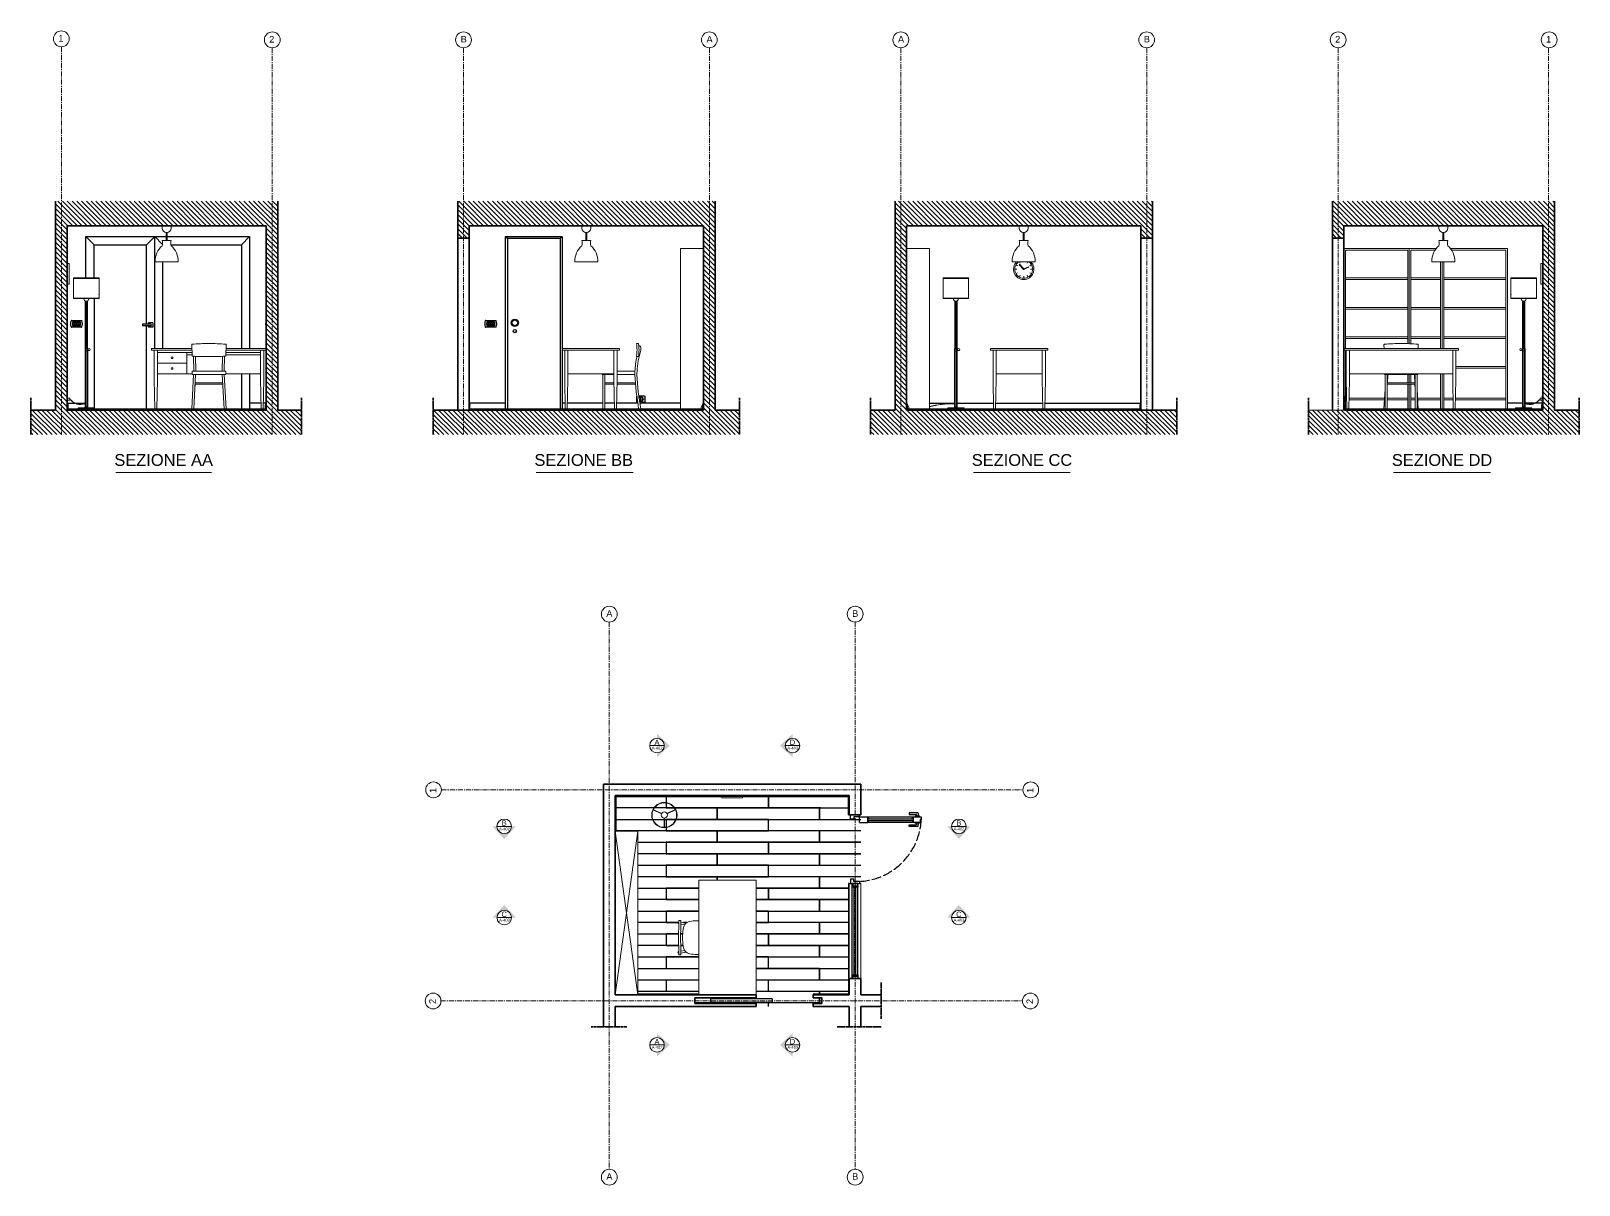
# Model space of a CAD drawing. Header units: millimetres. Extents: x 848 to 2740, y 743 to 2153.
import ezdxf
from ezdxf.enums import TextEntityAlignment as Align

# ---------------------------------------------------------------- set-up
doc = ezdxf.new("R2010")
doc.units = ezdxf.units.MM
doc.linetypes.add('ACAD_ISO02W100', pattern=[15, 12, -3])
doc.linetypes.add('CENTERX2', pattern=[4, 2.5, -0.5, 0.5, -0.5])
for name, color, linetype, lineweight in [('A-DOOR-FULL', 4, 'Continuous', 25), ('A-FURN', 9, 'Continuous', 18), ('A-GLAZ-FULL', 140, 'Continuous', 25), ('A-WALL-FULL', 7, 'Continuous', 35), ('G-ANNO-DIM', 3, 'Continuous', 18)]:
    doc.layers.add(name, color=color, linetype=linetype, lineweight=lineweight)
doc.layers.add('ACCESSORI', color=2, linetype='Continuous')
doc.layers.add('PAVIMENTAZIONE', color=1, linetype='Continuous')
doc.styles.add('ARIAL', font='arial.ttf')
doc.styles.add('underline', font='arial.ttf')

msp = doc.modelspace()

# ---------------------------------------------------------------- texts
at = {"layer": 'G-ANNO-DIM', "style": 'underline'}
for s, p in [('SEZIONE AA', (949.9, 1621.3)), ('SEZIONE BB', (1463.2, 1621.3)), ('SEZIONE CC', (1997.6, 1621.3)), ('SEZIONE DD', (2510.9, 1621.3))]:
    msp.add_text(s, height=14.38, dxfattribs=at).set_placement(p)
at = {"layer": 'G-ANNO-DIM', "linetype": 'CENTERX2', "ltscale": 5, "style": 'ARIAL'}
for tag, p in [('1', (881.5, 2139.6)), ('2', (1139.2, 2138.4)), ('B', (1373.1, 2138.5)), ('A', (1673.5, 2138.5)), ('A', (1907.5, 2138.5)), ('B', (2207.9, 2138.5)), ('2', (2441.7, 2138.4)), ('1', (2699.4, 2138.4)), ('A', (1551.1, 1436.9)), ('B', (1851.5, 1436.9)), ('A', (1551.1, 749.3)), ('B', (1851.5, 749.3))]:
    msp.add_attdef(tag, p, '', height=8, dxfattribs=at)
at = {"layer": 'G-ANNO-DIM', "style": 'ARIAL'}
for tag, height, p in [('A', 6.5, (1613, 1283.7)), ('D', 6.5, (1778.6, 1283.7)), ('A-402', 3.5, (1613.2, 1276.6)), ('A-403', 3.5, (1778.9, 1276.6)), ('A-403', 3.5, (1426.6, 1066.5)), ('C', 6.5, (1426.3, 1073.6)), ('A-403', 3.5, (1982.1, 1066.5)), ('C', 6.5, (1981.8, 1073.6)), ('A-402', 3.5, (1613.2, 911)), ('A', 6.5, (1613, 918.1)), ('A-403', 3.5, (1778.9, 911)), ('D', 6.5, (1778.6, 918.1))]:
    msp.add_attdef(tag, text='', height=height, dxfattribs=at).set_placement(p, align=Align.MIDDLE_CENTER)
at = {"layer": 'G-ANNO-DIM', "linetype": 'CENTERX2', "ltscale": 5, "style": 'ARIAL'}
for tag, p in [('1', (1343.3, 1221.8)), ('1', (2073, 1221.8)), ('2', (1342.7, 964)), ('2', (2072.5, 964))]:
    msp.add_attdef(tag, p, '', height=8, rotation=90, dxfattribs=at)

# ---------------------------------------------------------------- blocks, each defined once
blk = doc.blocks.new('section plan')
h = blk.add_hatch(color=256)
h.dxf.hatch_style = 1
h.paths.add_polyline_path([(56.9, 0.3), (46.3, 0.3, -1), (10.7, 0.3), (0.1, 0.3), (28.5, -30.6)])
blk.add_line((46.3, 0.3), (10.7, 0.3))
blk.add_circle((28.5, 0.3), 17.8)
at = {"style": 'ARIAL'}
for tag, height, p in [('A', 13, (28.4, 8.6)), ('A-301', 7, (29, -5.7))]:
    blk.add_attdef(tag, text='', height=height, dxfattribs=at).set_placement(p, align=Align.MIDDLE_CENTER)

# ---------------------------------------------------------------- hatches: boundary and pattern name
at = {"layer": 'A-FURN'}
h = msp.add_hatch(dxfattribs=at)
h.set_pattern_fill('ANSI31', color=256, scale=1.3, angle=270)
h.paths.add_polyline_path([(1149.5, 1944.5), (878, 1944.5), (878, 1689.5), (848, 1689.5), (848, 1659.5), (1178.6, 1659.5), (1178.6, 1689.5), (1149.5, 1689.5)])
h.paths.add_polyline_path([(1135.5, 1914.5), (1135.5, 1689.5), (892.3, 1689.5), (892.3, 1914.5)], flags=16)
h.paths.add_polyline_path([(918.7, 1824.1), (918.7, 1824.1), (918.7, 1824.5), (912.7, 1824.5), (912.7, 1824, 1.015248)], flags=0)
h.paths.add_polyline_path([(1115.2, 1900), (1115.2, 1763.5), (1135.5, 1763.5), (1135.5, 1761.5), (1128.5, 1761.5), (1128.5, 1725.5), (1129.1, 1696.5), (1115.2, 1696.5), (1115.2, 1732.5), (1086, 1732.5), (1086, 1732, -0.414214), (1085.5, 1731.5), (1081.7, 1731.5), (1082.3, 1719.7), (1048.6, 1719.7), (1049.2, 1731.5), (1045.5, 1731.5, -0.414214), (1045, 1732), (1045, 1732.5), (1002.5, 1732.5), (1002.5, 1761.5), (995.5, 1761.5), (995.5, 1763.5), (999.3, 1763.5), (999.3, 1900), (993.3, 1894), (993.3, 1793.1), (993.7, 1793.1), (993.7, 1794.7), (999, 1794.7), (999, 1789.5), (993.7, 1789.5), (993.7, 1791.1), (986.4, 1791.1), (986.4, 1793.1), (993.3, 1793.1), (993.3, 1894), (921.2, 1894), (921.2, 1849.5), (931.2, 1849.5), (931.2, 1825), (900.2, 1825), (900.2, 1849.5), (915.2, 1849.5), (915.2, 1900)], flags=0)
h.paths.add_polyline_path([(1013.9, 1889.5), (1019.3, 1889.5, 0.127701), (1019.3, 1883.2, -0.229639), (1027.9, 1863.5), (999.9, 1863.5, -0.181592), (1005.3, 1879.9), (1005.3, 1894), (1013.9, 1894)], flags=0)
h.paths.add_polyline_path([(894.8, 1867), (894.8, 1842), (892.3, 1842), (892.3, 1867)], flags=0)
h.paths.add_polyline_path([(925.7, 1691), (925.7, 1690.5), (924.7, 1690.5), (924.7, 1689.5), (923.7, 1689.5), (923.7, 1690.5), (907.7, 1690.5), (907.7, 1689.5), (906.7, 1689.5), (906.7, 1690.5), (905.7, 1690.5), (905.7, 1691), (914.5, 1691, -1), (914.5, 1692), (914.5, 1695.9, -0.325381), (895.6, 1701.3), (895.6, 1700.8, -0.414214), (895, 1700.2), (892.6, 1700.2), (892.6, 1697.5), (892.3, 1697.5), (892.3, 1705.5), (892.6, 1705.5), (892.6, 1702.7), (895, 1702.7, -0.414214), (895.6, 1702.1), (895.6, 1701.7, 0.130405), (902.3, 1696.5), (914.5, 1696.5), (914.5, 1763.5), (914.7, 1763.5), (914.7, 1819.2), (916.7, 1819.2), (916.7, 1763.5), (917, 1763.5), (917, 1762.8), (917.7, 1762.8), (917.7, 1762.1), (917.9, 1762.1, -0.944336), (920.4, 1762, -0.931585), (917.9, 1761.8), (917.7, 1761.8), (917.7, 1761.1), (917, 1761.1), (917, 1692, -1), (917, 1691)], flags=0)
edge = h.paths.add_edge_path(flags=0)
edge.add_line((1086.5, 1768), (1086, 1754.4))
edge.add_arc((1085.5, 1754.4), 0.5, 272.0384, 358.0347, ccw=False)
edge.add_spline(control_points=[(1085.5, 1753.9), (1085.1, 1753.9), (1084.8, 1753.9), (1084.4, 1753.9)], knot_values=[35.979915, 35.979915, 35.979915, 35.979915, 36.942199, 36.942199, 36.942199, 36.942199], degree=3, periodic=0)
edge.add_arc((1085.5, 1754.4), 0.5, 272.0398, 358.0347)
edge.add_line((1086, 1754.4), (1086.5, 1768))
edge.add_arc((1086, 1768), 0.5, 360, 445.9753)
edge.add_spline(control_points=[(1086, 1768.5), (1079.1, 1769), (1065.5, 1770), (1051.8, 1769), (1044.9, 1768.5)], knot_values=[0.46492, 0.46492, 0.46492, 0.46492, 21.023796, 41.582672, 41.582672, 41.582672, 41.582672], degree=3, periodic=0)
edge.add_arc((1086, 1768), 0.5, 0, 85.9753, ccw=False)
h.paths.add_polyline_path([(1044.9, 1755.5), (1038.5, 1755.5), (1038.5, 1758.5), (1044.8, 1758.5)], flags=0)
edge = h.paths.add_edge_path(flags=0)
edge.add_arc((898.4, 1793.5), 12.5, -17.2202, 17.2202, ccw=False)
edge.add_spline(control_points=[(910.3, 1789.8), (910.1, 1789.6), (909.9, 1789.5), (909.7, 1789.5)], knot_values=[0, 0, 0, 0, 0.687428, 0.687428, 0.687428, 0.687428], degree=3, periodic=0)
edge.add_line((909.7, 1789.5), (897.7, 1789.5))
edge.add_spline(control_points=[(897.7, 1789.5), (897.4, 1789.5), (897.2, 1789.6), (897, 1789.8)], knot_values=[0, 0, 0, 0, 0.687428, 0.687428, 0.687428, 0.687428], degree=3, periodic=0)
edge.add_arc((908.9, 1793.5), 12.5, 162.7798, 197.2202, ccw=False)
edge.add_spline(control_points=[(897, 1797.2), (897.2, 1797.3), (897.4, 1797.5), (897.7, 1797.5)], knot_values=[0, 0, 0, 0, 0.687428, 0.687428, 0.687428, 0.687428], degree=3, periodic=0)
edge.add_line((897.7, 1797.5), (909.7, 1797.5))
edge.add_spline(control_points=[(909.7, 1797.5), (909.9, 1797.5), (910.1, 1797.3), (910.3, 1797.2)], knot_values=[0.726786, 0.726786, 0.726786, 0.726786, 1.414214, 1.414214, 1.414214, 1.414214], degree=3, periodic=0)
h.paths.add_polyline_path([(908, 1796, -0.265564), (908, 1791), (899.3, 1791, -0.265564), (899.3, 1796)], flags=0)
h.paths.add_polyline_path([(908, 1795.5), (908, 1791.5), (899.3, 1791.5), (899.3, 1795.5)], flags=0)
h.paths.add_polyline_path([(905.9, 1794.5), (905.9, 1792.5), (907.8, 1792.5), (907.8, 1792.2), (906.1, 1792.2), (906.1, 1792.5), (905.6, 1792.5), (905.6, 1792.2), (903.9, 1792.2), (903.9, 1792.5), (903.4, 1792.5), (903.4, 1792.2), (901.7, 1792.2), (901.7, 1792.5), (901.2, 1792.5), (901.2, 1792.2), (899.5, 1792.2), (899.5, 1792.5), (901.5, 1792.5), (901.5, 1794.5)], flags=0)
h.paths.add_polyline_path([(1135.5, 1797), (1135.5, 1789, -0.175458)], flags=16)
h.paths.add_polyline_path([(1021.5, 1752, -1), (1019.5, 1752, -1)], flags=0)
h.paths.add_polyline_path([(1021.5, 1739, -1), (1019.5, 1739, -1)], flags=0)
h.paths.add_polyline_path([(1135.2, 1705.5), (1135.5, 1705.5), (1135.5, 1697.5), (1135.2, 1697.5)], flags=0)
h.paths.add_polyline_path([(1683.9, 1944.5), (1369.5, 1944.5), (1369.5, 1899.5), (1383.5, 1899.5), (1383.5, 1914.5), (1669.9, 1914.5), (1669.9, 1689.5), (1383.5, 1689.5), (1369.5, 1689.5), (1339.5, 1689.5), (1339.5, 1659.5), (1713.9, 1659.5), (1713.9, 1689.5), (1683.9, 1689.5)])
h.paths.add_polyline_path([(2218.3, 1944.5), (1903.9, 1944.5), (1903.9, 1689.5), (1873.9, 1689.5), (1873.9, 1659.5), (2248.3, 1659.5), (2248.3, 1689.5), (2218.3, 1689.5), (2204.3, 1689.5), (1917.9, 1689.5), (1917.9, 1914.5), (2204.3, 1914.5), (2204.3, 1899.5), (2218.3, 1899.5)])
h.paths.add_polyline_path([(2709.7, 1944.5), (2438.3, 1944.5), (2438.3, 1899.5), (2452.3, 1899.5), (2452.3, 1914.5), (2695.4, 1914.5), (2695.4, 1689.5), (2453.1, 1689.5), (2409.1, 1689.5), (2409.1, 1659.5), (2739.7, 1659.5), (2739.7, 1689.5), (2709.7, 1689.5)])
at = {"layer": 'G-ANNO-DIM'}
h = msp.add_hatch(color=256, dxfattribs=at)
h.dxf.hatch_style = 1
h.paths.add_polyline_path([(1613, 1293.8), (1613, 1288.5, -1), (1613, 1270.7), (1613, 1265.4), (1628.5, 1279.6)])
h = msp.add_hatch(color=256, dxfattribs=at)
h.dxf.hatch_style = 1
h.paths.add_polyline_path([(1778.6, 1265.4), (1778.6, 1270.7, -1), (1778.6, 1288.5), (1778.6, 1293.8), (1763.2, 1279.6)])
h = msp.add_hatch(color=256, dxfattribs=at)
h.dxf.hatch_style = 1
h.paths.add_polyline_path([(1412.2, 1069.5), (1417.5, 1069.5, -1), (1435.3, 1069.5), (1440.6, 1069.5), (1426.4, 1085)])
h = msp.add_hatch(color=256, dxfattribs=at)
h.dxf.hatch_style = 1
h.paths.add_polyline_path([(1967.6, 1069.5), (1972.9, 1069.5, -1), (1990.7, 1069.5), (1996, 1069.5), (1981.8, 1085)])
h = msp.add_hatch(color=256, dxfattribs=at)
h.dxf.hatch_style = 1
h.paths.add_polyline_path([(1613, 928.2), (1613, 922.9, -1), (1613, 905.1), (1613, 899.8), (1628.5, 914)])
h = msp.add_hatch(color=256, dxfattribs=at)
h.dxf.hatch_style = 1
h.paths.add_polyline_path([(1778.6, 899.8), (1778.6, 905.1, -1), (1778.6, 922.9), (1778.6, 928.2), (1763.2, 914)])

# ---------------------------------------------------------------- linework, layer by layer
at = {"layer": 'A-DOOR-FULL'}
for p, q in [((915.2, 1690.8), (915.2, 1691.8)), ((925.2, 1691.8), (925.2, 1690.8)), ((1753.6, 970.5), (1678.5, 970.5)), ((1678.5, 970.5), (1678.5, 966)), ((1753.6, 966), (1678.5, 966)), ((1753.6, 970.5), (1753.6, 966))]:
    msp.add_line(p, q, dxfattribs=at)
at = {"layer": 'A-FURN'}
for p, q in [((1521.3, 1914.5), (1532.1, 1914.5)), ((2055.7, 1914.5), (2066.5, 1914.5)), ((1641.9, 1886.8), (1669.9, 1886.8)), ((1945.9, 1886.8), (1917.9, 1886.8)), ((2452.3, 1886.8), (2452.3, 1690.8)), ((2565.2, 1886.8), (2452.3, 1886.8)), ((2530.3, 1884.8), (2454.3, 1884.8)), ((2454.3, 1884.8), (2454.3, 1764.8)), ((2454.3, 1884.8), (2454.3, 1884.3)), ((2530.3, 1884.8), (2530.3, 1770.6)), ((2532.3, 1886.8), (2532.3, 1770.5)), ((2563.7, 1884.8), (2534.3, 1884.8)), ((2534.3, 1884.8), (2534.3, 1770.4)), ((2652.3, 1886.8), (2582.5, 1886.8)), ((2650.3, 1884.8), (2583.9, 1884.8)), ((2650.3, 1690.8), (2650.3, 1884.8)), ((2652.3, 1690.8), (2652.3, 1886.8)), ((2050.6, 1861.5), (2052.6, 1861.5)), ((2052, 1866.7), (2053.7, 1865.7)), ((2052, 1856.2), (2053.7, 1857.2)), ((2055.4, 1866.9), (2056.1, 1867.6)), ((2060.7, 1861.2), (2055.4, 1866.9)), ((2055.8, 1852.4), (2056.8, 1854.1)), ((2055.9, 1870.5), (2056.8, 1868.8)), ((2061.4, 1861.8), (2056.1, 1867.6)), ((2061.1, 1870.5), (2061.1, 1870)), ((2061.3, 1861.9), (2067.1, 1864.6)), ((2061.6, 1861.4), (2067.3, 1864)), ((2066.3, 1870.5), (2065.3, 1868.8)), ((2066.3, 1852.4), (2065.3, 1854.1)), ((2067.1, 1864.6), (2067.3, 1864)), ((2070.2, 1866.7), (2068.4, 1865.7)), ((2070.2, 1856.2), (2068.4, 1857.2)), ((2071.6, 1861.5), (2069.6, 1861.5)), ((2570.3, 1870.5), (2570.3, 1764.8)), ((2572.3, 1870.5), (2572.3, 1764.8)), ((2574.3, 1870.5), (2574.3, 1764.8)), ((900.2, 1850.8), (931.2, 1850.8)), ((900.2, 1850.8), (900.2, 1825.8)), ((900.2, 1850.3), (931.2, 1850.3)), ((931.2, 1825.8), (931.2, 1850.8)), ((1962.7, 1850.8), (1993.7, 1850.8)), ((1962.7, 1850.8), (1962.7, 1825.8)), ((1962.7, 1850.3), (1993.7, 1850.3)), ((1993.7, 1825.8), (1993.7, 1850.8)), ((2061.1, 1851), (2061.1, 1853)), ((2530.3, 1850.8), (2454.3, 1850.8)), ((2530.3, 1848.8), (2454.3, 1848.8)), ((2454.3, 1848.8), (2454.3, 1848.3)), ((2570.3, 1850.8), (2534.3, 1850.8)), ((2570.3, 1848.8), (2534.3, 1848.8)), ((2650.3, 1850.8), (2574.3, 1850.8)), ((2650.3, 1848.8), (2574.3, 1848.8)), ((2687.5, 1850.8), (2656.5, 1850.8)), ((2656.5, 1825.8), (2656.5, 1850.8)), ((2687.5, 1850.3), (2656.5, 1850.3)), ((2687.5, 1850.8), (2687.5, 1825.8)), ((900.2, 1825.8), (900.2, 1826.3)), ((900.2, 1826.3), (931.2, 1826.3)), ((900.2, 1825.8), (931.2, 1825.8)), ((912.7, 1825.3), (912.7, 1825.8)), ((916.7, 1820.5), (914.7, 1820.5)), ((918.7, 1825.3), (918.7, 1825.8)), ((919, 1825.4), (918.7, 1825.4)), ((1962.7, 1825.8), (1962.7, 1826.3)), ((1962.7, 1826.3), (1993.7, 1826.3)), ((1962.7, 1825.8), (1993.7, 1825.8)), ((1975.2, 1825.3), (1975.2, 1825.8)), ((1979.2, 1820.5), (1977.2, 1820.5)), ((1981.2, 1825.3), (1981.2, 1825.8)), ((1981.5, 1825.4), (1981.2, 1825.4)), ((2687.5, 1826.3), (2656.5, 1826.3)), ((2687.5, 1825.8), (2656.5, 1825.8)), ((2668.7, 1825.4), (2669, 1825.4)), ((2669, 1825.3), (2669, 1825.8)), ((2671, 1820.5), (2673, 1820.5)), ((2675, 1825.3), (2675, 1825.8)), ((2687.5, 1825.8), (2687.5, 1826.3)), ((2530.3, 1814.8), (2454.3, 1814.8)), ((2530.3, 1812.8), (2454.3, 1812.8)), ((2570.3, 1814.8), (2534.3, 1814.8)), ((2570.3, 1812.8), (2534.3, 1812.8)), ((2650.3, 1814.8), (2574.3, 1814.8)), ((2650.3, 1812.8), (2574.3, 1812.8)), ((2530.3, 1778.8), (2454.3, 1778.8)), ((2570.3, 1778.8), (2534.3, 1778.8)), ((2650.3, 1778.8), (2574.3, 1778.8)), ((914.5, 1764.8), (917, 1764.8)), ((914.5, 1762), (917, 1762)), ((914.5, 1761.8), (917, 1761.8)), ((917.7, 1764.1), (917, 1764.1)), ((917.7, 1762.4), (917, 1762.4)), ((917.7, 1762.4), (917.7, 1764.1)), ((917.7, 1763.4), (917.9, 1763.4)), ((917.7, 1763.1), (917.9, 1763.1)), ((1044.6, 1764.8), (995.5, 1764.8)), ((995.5, 1762.8), (995.5, 1764.8)), ((1044.7, 1762.8), (995.5, 1762.8)), ((998.5, 1762.8), (998.5, 1726.8)), ((1002.5, 1726.8), (1002.5, 1762.8)), ((1044.8, 1759.8), (1002.5, 1759.8)), ((1038.5, 1759.8), (1038.5, 1746.8)), ((1044.9, 1755.7), (1044.5, 1769.3)), ((1086, 1755.7), (1086.5, 1769.3)), ((1128.5, 1759.8), (1086.1, 1759.8)), ((1135.5, 1762.8), (1086.2, 1762.8)), ((1135.5, 1764.8), (1086.3, 1764.8)), ((1128.5, 1726.8), (1128.5, 1762.8)), ((1132.5, 1762.8), (1132.5, 1726.8)), ((1135.5, 1764.8), (1135.5, 1762.8)), ((1567.2, 1764.8), (1497.2, 1764.8)), ((1497.2, 1764.8), (1497.2, 1762.8)), ((1497.2, 1762.8), (1567.2, 1762.8)), ((1500.2, 1762.8), (1500.2, 1726.8)), ((1504.2, 1726.8), (1504.2, 1762.8)), ((1560.2, 1762.8), (1560.2, 1726.8)), ((1564.2, 1726.8), (1564.2, 1762.8)), ((1567.2, 1762.8), (1567.2, 1764.8)), ((1590.1, 1770.8), (1588.6, 1770.8)), ((1976.9, 1764.8), (1979.4, 1764.8)), ((1976.9, 1762), (1979.4, 1762)), ((1976.9, 1761.8), (1979.4, 1761.8)), ((1980.1, 1764.1), (1979.4, 1764.1)), ((1980.1, 1762.4), (1979.4, 1762.4)), ((1980.1, 1762.4), (1980.1, 1764.1)), ((1980.1, 1763.4), (1980.4, 1763.4)), ((1980.1, 1763.1), (1980.4, 1763.1)), ((2020.6, 1764.8), (2090.6, 1764.8)), ((2020.6, 1762.8), (2020.6, 1764.8)), ((2090.6, 1762.8), (2020.6, 1762.8)), ((2023.6, 1726.8), (2023.6, 1762.8)), ((2027.6, 1762.8), (2027.6, 1726.8)), ((2083.6, 1726.8), (2083.6, 1762.8)), ((2087.6, 1762.8), (2087.6, 1726.8)), ((2090.6, 1764.8), (2090.6, 1762.8)), ((2592.3, 1764.8), (2452.3, 1764.8)), ((2452.3, 1762.8), (2452.3, 1764.8)), ((2592.3, 1762.8), (2452.3, 1762.8)), ((2530.3, 1776.8), (2454.3, 1776.8)), ((2454.3, 1776.8), (2454.3, 1776.3)), ((2454.3, 1762.8), (2454.3, 1690.8)), ((2455.3, 1762.8), (2455.3, 1726.8)), ((2459.3, 1726.8), (2459.3, 1762.8)), ((2501.4, 1764.8), (2501.3, 1769.3)), ((2570.3, 1776.8), (2534.3, 1776.8)), ((2543.1, 1764.8), (2543.3, 1769.3)), ((2650.3, 1776.8), (2574.3, 1776.8)), ((2585.3, 1726.8), (2585.3, 1762.8)), ((2589.3, 1762.8), (2589.3, 1726.8)), ((2592.3, 1764.8), (2592.3, 1762.8)), ((2670.1, 1763.4), (2669.8, 1763.4)), ((2670.1, 1763.1), (2669.8, 1763.1)), ((2670.1, 1762.4), (2670.1, 1764.1)), ((2670.1, 1764.1), (2670.8, 1764.1)), ((2670.1, 1762.4), (2670.8, 1762.4)), ((2673.3, 1764.8), (2670.8, 1764.8)), ((2673.3, 1762), (2670.8, 1762)), ((2673.3, 1761.8), (2670.8, 1761.8)), ((1038.5, 1746.8), (1002.5, 1746.8)), ((1044.9, 1756.8), (1038.5, 1756.8)), ((1038.5, 1733.8), (1038.5, 1746.8)), ((1046.5, 1755.2), (1046.9, 1736.8)), ((1049, 1755.1), (1049.4, 1736.8)), ((1081.9, 1755.1), (1081.5, 1736.8)), ((1084.4, 1755.2), (1084, 1736.8)), ((1128.5, 1756.8), (1086, 1756.8)), ((1590.1, 1754.8), (1588.6, 1754.8)), ((2455.3, 1742.8), (2454.3, 1742.8)), ((2455.3, 1740.8), (2454.3, 1740.8)), ((2454.3, 1740.8), (2454.3, 1740.3)), ((2650.3, 1742.8), (2589.3, 1742.8)), ((2650.3, 1740.8), (2589.3, 1740.8)), ((998.5, 1726.8), (999.2, 1690.8)), ((1001.7, 1690.8), (1002.5, 1726.8)), ((1002.5, 1733.8), (1045, 1733.8)), ((1046.7, 1732.8), (1044.5, 1690.8)), ((1045, 1733.3), (1045, 1736.3)), ((1045.5, 1736.8), (1085.5, 1736.8)), ((1045.5, 1732.8), (1085.5, 1732.8)), ((1049.2, 1732.8), (1047, 1690.8)), ((1048.7, 1722.8), (1082.2, 1722.8)), ((1081.7, 1732.8), (1084, 1690.8)), ((1084.2, 1732.8), (1086.5, 1690.8)), ((1086, 1733.3), (1086, 1736.3)), ((1086, 1733.8), (1128.5, 1733.8)), ((1129.2, 1690.8), (1128.5, 1726.8)), ((1131.7, 1690.8), (1132.5, 1726.8)), ((1500.9, 1690.8), (1500.2, 1726.8)), ((1503.4, 1690.8), (1504.2, 1726.8)), ((1560.2, 1733.8), (1504.2, 1733.8)), ((1546.1, 1733.3), (1546.1, 1733.8)), ((1560.2, 1732.8), (1546.6, 1732.8)), ((1546.9, 1732.8), (1546.9, 1690.8)), ((1549.4, 1732.8), (1549.4, 1690.8)), ((1560.3, 1722.8), (1549.4, 1722.8)), ((1560.9, 1690.8), (1560.2, 1726.8)), ((1563.4, 1690.8), (1564.2, 1726.8)), ((1586.6, 1722.8), (1564.1, 1722.8)), ((1564.2, 1736.8), (1586.1, 1736.8)), ((1586.1, 1732.8), (1564.2, 1732.8)), ((2024.3, 1690.8), (2023.6, 1726.8)), ((2026.8, 1690.8), (2027.6, 1726.8)), ((2027.6, 1733.8), (2083.6, 1733.8)), ((2084.3, 1690.8), (2083.6, 1726.8)), ((2086.8, 1690.8), (2087.6, 1726.8)), ((2455.3, 1726.8), (2456, 1690.8)), ((2458.5, 1690.8), (2459.3, 1726.8)), ((2459.3, 1733.8), (2585.3, 1733.8)), ((2501.8, 1733.3), (2501.8, 1733.8)), ((2502.3, 1732.8), (2542.3, 1732.8)), ((2502.6, 1732.8), (2502.6, 1690.8)), ((2505.1, 1732.8), (2505.1, 1690.8)), ((2505.1, 1722.8), (2539.5, 1722.8)), ((2506, 1732.8), (2505.5, 1722.8)), ((2530.3, 1732.8), (2530.3, 1722.8)), ((2532.3, 1732.8), (2532.3, 1722.8)), ((2534.3, 1732.8), (2534.3, 1722.8)), ((2539.1, 1722.8), (2538.5, 1732.8)), ((2539.5, 1732.8), (2539.5, 1690.8)), ((2542, 1732.8), (2542, 1690.8)), ((2542.8, 1733.3), (2542.8, 1733.8)), ((2570.3, 1733.8), (2570.3, 1690.8)), ((2572.3, 1733.8), (2572.3, 1690.8)), ((2574.3, 1733.8), (2574.3, 1690.8)), ((2586, 1690.8), (2585.3, 1726.8)), ((2588.5, 1690.8), (2589.3, 1726.8)), ((892.6, 1701.5), (892.6, 1704)), ((892.6, 1704), (895, 1704)), ((895.6, 1703.4), (895.6, 1702.1)), ((1048.6, 1721), (1048.3, 1715)), ((1048.6, 1721), (1082.3, 1721)), ((1560.3, 1721), (1549.4, 1721)), ((1586.7, 1721), (1564.1, 1721)), ((2455.8, 1703.8), (2454.3, 1703.8)), ((2502, 1703.8), (2458.8, 1703.8)), ((2501.3, 1690.8), (2502.6, 1715)), ((2505.1, 1721), (2539.5, 1721)), ((2505.4, 1721), (2505.1, 1715)), ((2530.3, 1703.8), (2505.1, 1703.8)), ((2530.3, 1721), (2530.3, 1690.8)), ((2532.3, 1721), (2532.3, 1690.8)), ((2534.3, 1721), (2534.3, 1690.8)), ((2539.5, 1703.8), (2534.3, 1703.8)), ((2539.5, 1715), (2539.2, 1721)), ((2542, 1715), (2543.3, 1690.8)), ((2570.3, 1703.8), (2542.6, 1703.8)), ((2585.8, 1703.8), (2574.3, 1703.8)), ((2650.3, 1703.8), (2588.8, 1703.8)), ((2692.1, 1703.4), (2692.1, 1702.1)), ((2695.1, 1704), (2692.7, 1704)), ((2695.1, 1701.5), (2695.1, 1704)), ((895, 1701.5), (892.6, 1701.5)), ((905.7, 1692.3), (925.7, 1692.3)), ((905.7, 1691.8), (905.7, 1692.3)), ((905.7, 1691.8), (925.7, 1691.8)), ((906.7, 1691.8), (906.7, 1690.8)), ((906.7, 1690.8), (907.7, 1690.8)), ((907.7, 1690.8), (907.7, 1691.8)), ((914.5, 1693.3), (917, 1693.3)), ((923.7, 1690.8), (923.7, 1691.8)), ((924.7, 1690.8), (923.7, 1690.8)), ((924.7, 1691.8), (924.7, 1690.8)), ((925.7, 1691.8), (925.7, 1692.3)), ((998.5, 1690.8), (1001, 1690.8)), ((1128.5, 1690.8), (1131, 1690.8)), ((1503.4, 1690.8), (1500.9, 1690.8)), ((1549.4, 1690.8), (1546.9, 1690.8)), ((1563.4, 1690.8), (1560.9, 1690.8)), ((1593.1, 1690.8), (1590.6, 1690.8)), ((1968.2, 1692.3), (1988.2, 1692.3)), ((1968.2, 1691.8), (1968.2, 1692.3)), ((1968.2, 1691.8), (1988.2, 1691.8)), ((1969.2, 1691.8), (1969.2, 1690.8)), ((1969.2, 1690.8), (1970.2, 1690.8)), ((1970.2, 1690.8), (1970.2, 1691.8)), ((1976.9, 1693.3), (1979.4, 1693.3)), ((1986.2, 1690.8), (1986.2, 1691.8)), ((1987.2, 1690.8), (1986.2, 1690.8)), ((1987.2, 1691.8), (1987.2, 1690.8)), ((1988.2, 1691.8), (1988.2, 1692.3)), ((2024.3, 1690.8), (2026.8, 1690.8)), ((2084.3, 1690.8), (2086.8, 1690.8)), ((2409.1, 1689.5), (2653.1, 1689.5)), ((2455.8, 1701.8), (2454.3, 1701.8)), ((2456.9, 1690.8), (2459.4, 1690.8)), ((2501.9, 1701.8), (2458.8, 1701.8)), ((2502.1, 1690.8), (2503.4, 1690.8)), ((2503.4, 1690.8), (2505.9, 1690.8)), ((2530.3, 1701.8), (2505.1, 1701.8)), ((2539.5, 1701.8), (2534.3, 1701.8)), ((2540.3, 1690.8), (2542.8, 1690.8)), ((2570.3, 1701.8), (2542.7, 1701.8)), ((2544.1, 1690.8), (2542.8, 1690.8)), ((2585.8, 1701.8), (2574.3, 1701.8)), ((2586.9, 1690.8), (2589.4, 1690.8)), ((2650.3, 1701.8), (2588.8, 1701.8)), ((2682, 1692.3), (2662, 1692.3)), ((2662, 1691.8), (2662, 1692.3)), ((2682, 1691.8), (2662, 1691.8)), ((2663, 1691.8), (2663, 1690.8)), ((2663, 1690.8), (2664, 1690.8)), ((2664, 1690.8), (2664, 1691.8)), ((2673.3, 1693.3), (2670.8, 1693.3)), ((2680, 1690.8), (2680, 1691.8)), ((2681, 1690.8), (2680, 1690.8)), ((2681, 1691.8), (2681, 1690.8)), ((2682, 1691.8), (2682, 1692.3)), ((2692.7, 1701.5), (2695.1, 1701.5)), ((1618.4, 1196.2), (1608.3, 1201.1)), ((1618.7, 1196.7), (1608.5, 1201.5)), ((1625.2, 1196.7), (1635.4, 1201.5)), ((1625.5, 1196.2), (1635.6, 1201.1)), ((1848, 1195.2), (1862.1, 1195.2)), ((1561.7, 1175.1), (1589.7, 975.1)), ((1561.7, 975.1), (1589.7, 1175.1)), ((1621.7, 1191), (1621.7, 1179.8)), ((1622.2, 1191), (1622.2, 1179.8)), ((1664.3, 975.1), (1664.3, 1115.1)), ((1664.3, 1115.1), (1734.3, 1115.1)), ((1734.3, 1115.1), (1734.3, 975.1)), ((1848, 1111.1), (1848, 995)), ((1848, 1111.1), (1862.1, 1111.1)), ((1862.1, 995), (1862.1, 1111.1)), ((1639.7, 1064.3), (1639.7, 1064.3)), ((1641.8, 1066.1), (1640.3, 1066.1)), ((1648.8, 1062.9), (1642.2, 1064)), ((1646.8, 1060.8), (1642.2, 1061.5)), ((1639.7, 1025.9), (1639.7, 1025.9)), ((1641.8, 1024.1), (1640.3, 1024.1)), ((1646.8, 1029.4), (1642.2, 1028.7)), ((1648.8, 1027.2), (1642.2, 1026.2)), ((1848, 995), (1862.1, 995)), ((1734.3, 975.1), (1664.3, 975.1))]:
    msp.add_line(p, q, dxfattribs=at)
at = {"layer": 'A-FURN', "lineweight": 18}
for p, q in [((919, 1825.4), (919, 1825.8)), ((1981.5, 1825.4), (1981.5, 1825.8)), ((2668.7, 1825.4), (2668.7, 1825.8))]:
    msp.add_line(p, q, dxfattribs=at)
at = {"layer": 'A-FURN'}
for points in [[(1008.5, 1914.5), (1008.5, 1911.7)], [(1019.3, 1914.5), (1019.3, 1911.7)], [(1521.3, 1914.5), (1521.3, 1911.7)], [(1532.1, 1914.5), (1532.1, 1911.7)], [(2055.7, 1914.5), (2055.7, 1911.7)], [(2066.5, 1914.5), (2066.5, 1911.7)], [(2568.5, 1914.5), (2568.5, 1911.7)], [(2579.2, 1914.5), (2579.2, 1911.7)], [(1008.5, 1896.5), (1013.9, 1896.5)], [(1013.4, 1896.5), (1013.4, 1906.4)], [(1019.3, 1896.5), (1013.9, 1896.5)], [(1014.4, 1896.5), (1014.4, 1906.4)], [(1521.3, 1896.5), (1526.7, 1896.5)], [(1526.2, 1896.5), (1526.2, 1906.4)], [(1532.1, 1896.5), (1526.7, 1896.5)], [(1527.2, 1896.5), (1527.2, 1906.4)], [(2055.7, 1896.5), (2061.1, 1896.5)], [(2060.6, 1896.5), (2060.6, 1906.4)], [(2066.5, 1896.5), (2061.1, 1896.5)], [(2061.6, 1896.5), (2061.6, 1906.4)], [(2568.5, 1896.5), (2573.8, 1896.5)], [(2573.3, 1896.5), (2573.3, 1906.4)], [(2579.2, 1896.5), (2573.8, 1896.5)], [(2574.3, 1896.5), (2574.3, 1906.4)], [(1666.9, 1690.8), (1641.9, 1690.8), (1641.9, 1886.8)], [(1669.9, 1886.8), (1669.9, 1698)], [(1917.9, 1886.8), (1917.9, 1698)], [(1920.9, 1690.8), (1945.9, 1690.8), (1945.9, 1886.8)], [(892.3, 1868.3), (892.3, 1843.3), (894.8, 1843.3), (894.8, 1868.3), (892.3, 1868.3)], [(999.9, 1870.5), (1027.9, 1870.5)], [(1512.7, 1870.5), (1540.7, 1870.5)], [(2047.1, 1870.5), (2075.1, 1870.5)], [(2559.8, 1870.5), (2587.8, 1870.5)], [(2695.4, 1843.3), (2695.4, 1868.3), (2692.9, 1868.3), (2692.9, 1843.3), (2695.4, 1843.3)], [(1717.4, 1218.5), (1692.4, 1218.5), (1692.4, 1216), (1717.4, 1216), (1717.4, 1218.5)], [(1589.7, 975.1), (1589.7, 1175.1), (1561.7, 1175.1), (1561.7, 975.1), (1589.7, 975.1)]]:
    msp.add_lwpolyline(points, dxfattribs=at)
at = {"layer": 'A-FURN', "lineweight": 35}
for points in [[(914.7, 1764.8), (914.7, 1822.5)], [(916.7, 1764.8), (916.7, 1822.5)], [(1977.2, 1764.8), (1977.2, 1822.5)], [(1979.2, 1764.8), (1979.2, 1822.5)], [(2671, 1764.8), (2671, 1822.5)], [(2673, 1764.8), (2673, 1822.5)], [(914.5, 1693.3), (914.5, 1764.8)], [(917, 1693.3), (917, 1764.8)], [(1976.9, 1693.3), (1976.9, 1764.8)], [(1979.4, 1693.3), (1979.4, 1764.8)], [(2670.8, 1693.3), (2670.8, 1764.8)], [(2673.3, 1693.3), (2673.3, 1764.8)]]:
    msp.add_lwpolyline(points, dxfattribs=at)
at = {"layer": 'A-FURN'}
for centre, radius in [((2061.1, 1861.5), 0.5), ((919.2, 1763.3), 1.25), ((1981.6, 1763.3), 1.25), ((2668.5, 1763.3), 1.25), ((1020.5, 1753.3), 1), ((1020.5, 1740.3), 1), ((1622, 1194.8), 15.5), ((1622, 1194.8), 15), ((1622, 1194.8), 3.78)]:
    msp.add_circle(centre, radius, dxfattribs=at)
for centre, radius, start, end in [((1013.9, 1911.7), 5.39, 180, 0), ((1526.7, 1911.7), 5.39, 180, 0), ((2061.1, 1911.7), 5.39, 180, 0), ((2573.8, 1911.7), 5.39, 180, 0), ((996.3, 1893.3), 12.6, 345.4453, 14.5547), ((1031.4, 1893.3), 12.6, 165.4453, 194.5547), ((1509.1, 1893.3), 12.6, 345.4453, 14.5547), ((1544.2, 1893.3), 12.6, 165.4453, 194.5547), ((2043.5, 1893.3), 12.6, 345.4453, 14.5547), ((2078.6, 1893.3), 12.6, 165.4453, 194.5547), ((2556.3, 1893.3), 12.6, 345.4453, 14.5547), ((2591.4, 1893.3), 12.6, 165.4453, 194.5547), ((1024.5, 1871.5), 24.6, 130.5068, 182.2392), ((1003.3, 1871.5), 24.6, 357.7608, 49.4932), ((1537.3, 1871.5), 24.6, 130.5068, 182.2392), ((1516.1, 1871.5), 24.6, 357.7608, 49.4932), ((2071.7, 1871.5), 24.6, 130.5068, 182.2392), ((2050.5, 1871.5), 24.6, 357.7608, 49.4932), ((2584.5, 1871.5), 24.6, 130.5068, 182.2392), ((2563.2, 1871.5), 24.6, 357.7608, 49.4932), ((2061.1, 1861.5), 12.5, 133.9455, 46.0545), ((2061.1, 1861.5), 11, 125.0968, 54.9032), ((915.7, 1825.3), 3, 180, 0), ((1978.2, 1825.3), 3, 180, 0), ((2672, 1825.3), 3, 180, 0), ((1045, 1769.3), 0.5, 94.0836, 180), ((1086, 1769.3), 0.5, 0, 85.9164), ((1588.6, 1770.3), 0.5, 90, 185.3475), ((1590.1, 1770.3), 0.5, 5.3387, 90), ((1592.6, 1762.8), 0.5, 346.0698, 356.4857), ((2501.8, 1769.3), 0.5, 94.0836, 180), ((2542.8, 1769.3), 0.5, 0, 85.9164), ((1045.4, 1755.7), 0.5, 181.9653, 267.9588), ((1085.5, 1755.7), 0.5, 272.0412, 358.0347), ((1588.6, 1755.3), 0.5, 174.6524, 270), ((1590.1, 1755.3), 0.5, 270, 354.6613), ((1045.5, 1736.3), 0.5, 90, 180), ((1045.5, 1733.3), 0.5, 180, 270), ((1085.5, 1736.3), 0.5, 0, 90), ((1085.5, 1733.3), 0.5, 270, 0), ((1546.6, 1733.3), 0.5, 180, 270), ((2502.3, 1733.3), 0.5, 180, 270), ((2542.3, 1733.3), 0.5, 270, 0), ((895, 1703.4), 0.6, 0, 90), ((908.7, 1713), 16.5, 217.5827, 290.577), ((908.7, 1712.8), 16.6, 218.0321, 290.1276), ((2679, 1713), 16.5, 249.423, 322.4173), ((2679, 1712.8), 16.6, 249.8724, 321.9679), ((2692.7, 1703.4), 0.6, 90, 180), ((895, 1702.1), 0.6, 270, 0), ((914.5, 1692.8), 0.5, 90, 270), ((917, 1692.8), 0.5, 270, 90), ((1680.9, 1689.1), 14.2, 141.3923, 173.3462), ((1906.8, 1689.1), 14.2, 6.6538, 38.6077), ((1975.6, 1572.8), 124.6, 90.0047, 103.7814), ((1975.6, 1572.5), 124.6, 90.0047, 103.7814), ((1976.1, 1699.3), 1.91, 255.0998, 296.6991), ((1976.1, 1699.3), 2.3, 257.2569, 291.5316), ((1976.9, 1692.8), 0.5, 90, 270), ((1979.4, 1692.8), 0.5, 270, 90), ((2670.8, 1692.8), 0.5, 90, 270), ((2673.3, 1692.8), 0.5, 270, 90), ((2692.7, 1702.1), 0.6, 180, 270), ((1639.7, 1063.1), 1.28, 89.4339, 267.1407), ((1640.3, 1065.6), 0.5, 90, 178.1292), ((1641.8, 1065.6), 0.5, 358.1208, 90), ((1639.8, 1027), 1.35, 95.2857, 268.3792), ((1640.3, 1024.6), 0.5, 181.8708, 270), ((1641.8, 1024.6), 0.5, 270, 1.8792)]:
    msp.add_arc(centre, radius, start, end, dxfattribs=at)
for points in [[(1044.9, 1769.8), (1051.8, 1770.3), (1065.5, 1771.3), (1079.1, 1770.3), (1086, 1769.8)], [(1590.6, 1770.3), (1590.8, 1767.8), (1591.3, 1762.8), (1590.8, 1757.7), (1590.6, 1755.2)], [(2501.8, 1769.8), (2508.6, 1770.3), (2522.3, 1771.3), (2536, 1770.3), (2542.8, 1769.8)], [(1045.4, 1755.2), (1052.1, 1755), (1065.5, 1754.5), (1078.8, 1755), (1085.5, 1755.2)], [(1639.8, 1065.6), (1639.6, 1058.8), (1639.1, 1045.1), (1639.6, 1031.4), (1639.8, 1024.6)], [(1642.3, 1024.6), (1642.1, 1031.4), (1641.6, 1045.1), (1642.1, 1058.7), (1642.3, 1065.6)]]:
    msp.add_open_spline(points, degree=3, dxfattribs=at)
for points, knots in [([(1588.1, 1770.2), (1588.2, 1769.8), (1588.2, 1769.3), (1588.3, 1767.7), (1588.4, 1766.6), (1588.5, 1764.8), (1588.6, 1764.1), (1588.6, 1762.7), (1588.6, 1762), (1588.5, 1760.7), (1588.5, 1760.1), (1588.4, 1758.1), (1588.2, 1756.7), (1588.1, 1755.4), (1588.1, 1755.3), (1588.1, 1755.3)], [0.314214, 0.314214, 0.314214, 0.314214, 1.695703, 1.695703, 5.08711, 5.08711, 7.433923, 7.433923, 9.488534, 9.488534, 11.543146, 11.543146, 15.652369, 15.652369, 15.717005, 15.717005, 15.717005, 15.717005]), ([(1593.1, 1762.7), (1590.9, 1754.1), (1588.5, 1744.2), (1588.6, 1720), (1591, 1704.7), (1593.1, 1690.8)], [0.045184, 0.045184, 0.045184, 0.045184, 26.38655, 30.38655, 72.626933, 72.626933, 72.626933, 72.626933]), ([(1590.8, 1767.9), (1591.2, 1767.9), (1593.4, 1768), (1593.2, 1765.2), (1593.1, 1762.8)], [0, 0, 0, 0, 1.002972, 6.213424, 6.213424, 6.213424, 6.213424]), ([(1588.6, 1754.8), (1587.3, 1748.8), (1586, 1741.5), (1586.1, 1720), (1588.5, 1704.7), (1590.6, 1690.8)], [8.167549, 8.167549, 8.167549, 8.167549, 26.38655, 30.38655, 72.626933, 72.626933, 72.626933, 72.626933])]:
    msp.add_open_spline(points, degree=3, knots=knots, dxfattribs=at)
msp.add_spline([(1664.3, 1024.6), (1648.3, 1027.6), (1644.3, 1045.1), (1648.3, 1062.6), (1664.3, 1065.6)], degree=3, dxfattribs=at)
for p in [(931.2, 1850.8), (1993.7, 1850.8), (2656.5, 1850.8), (931.2, 1830.6), (931.2, 1830.6), (1993.7, 1830.6), (1993.7, 1830.6), (2656.5, 1830.6), (2656.5, 1830.6)]:
    msp.add_point(p, dxfattribs=at)
at = {"layer": 'A-GLAZ-FULL'}
for p, q in [((915.2, 1901.3), (1013.4, 1901.3)), ((925.2, 1891.3), (915.2, 1901.3)), ((915.2, 1850.8), (915.2, 1901.3)), ((989.3, 1891.3), (999.3, 1901.3)), ((999.3, 1764.8), (999.3, 1901.3)), ((1008.8, 1891.8), (999.3, 1901.3)), ((1014.4, 1901.3), (1115.2, 1901.3)), ((1105.2, 1891.3), (1115.2, 1901.3)), ((1115.2, 1901.3), (1115.2, 1764.8)), ((1427.6, 1901.1), (1427.6, 1690.8)), ((1430.2, 1899.1), (1427.6, 1901.1)), ((1497.1, 1901.1), (1427.6, 1901.1)), ((1430.2, 1899.1), (1430.2, 1690.8)), ((1494.5, 1899.1), (1430.2, 1899.1)), ((1497.1, 1901.1), (1494.5, 1899.1)), ((1494.5, 1899.1), (1494.5, 1690.8)), ((1497.1, 1901.1), (1497.1, 1690.8)), ((925.2, 1891.3), (989.3, 1891.3)), ((925.2, 1850.8), (925.2, 1891.3)), ((989.3, 1794.4), (989.3, 1891.3)), ((1019, 1891.3), (1105.2, 1891.3)), ((1105.2, 1891.3), (1105.2, 1764.8)), ((1009.3, 1764.8), (1009.3, 1870.5)), ((925.2, 1825.8), (925.2, 1692.3)), ((989.3, 1690.8), (989.3, 1792.4)), ((1105.2, 1733.8), (1105.2, 1690.8)), ((1115.2, 1733.8), (1115.2, 1690.8)), ((1849, 1195.2), (1851.7, 1195.2)), ((1849.6, 1189.7), (1849.6, 1195.2)), ((1849.6, 1195.2), (1860.6, 1195.2)), ((1860.6, 1192.7), (1853.6, 1192.7)), ((1853.6, 1192.7), (1853.6, 1189.7)), ((1860.6, 1192.7), (1936, 1192.7)), ((1853.6, 1189.7), (1849.6, 1189.7)), ((1870.6, 1190.2), (1926, 1190.2)), ((1870.6, 1188.2), (1926, 1188.2)), ((1934.5, 1185.7), (1870.6, 1185.7)), ((1853.6, 1116.6), (1849.6, 1116.6)), ((1849.6, 1116.6), (1849.6, 1111.1)), ((1853.6, 1113.6), (1853.6, 1116.6)), ((1849.6, 1111.1), (1860.6, 1111.1)), ((1851.5, 995), (1851.5, 1111.1)), ((1852.3, 1111.1), (1852.3, 1106.5)), ((1860.6, 1113.6), (1853.6, 1113.6)), ((1853.8, 1107.4), (1855.7, 1107.4)), ((1858.5, 997.7), (1858.5, 1111.1)), ((1852.3, 995), (1852.3, 999.6)), ((1858.5, 997.7), (1852.3, 997.7))]:
    msp.add_line(p, q, dxfattribs=at)
for points in [[(1860.6, 1192.7), (1860.6, 1195.2)], [(1860.6, 1185.7), (1860.6, 1192.7)], [(1860.6, 1185.7), (1870.6, 1185.7), (1870.6, 1192.7)], [(1871.8, 1190.2), (1871.8, 1190.4), (1870.8, 1192.7)], [(1924.7, 1190.2), (1924.7, 1190.4), (1925.7, 1192.7)], [(1926, 1192.7), (1926, 1185.7)], [(1936, 1192.7), (1936, 1189.2), (1934.5, 1189.2), (1934.5, 1185.7)], [(1936, 1192.7), (1936, 1189.2)], [(1871.8, 1188.2), (1871.8, 1188), (1870.8, 1185.7)], [(1924.7, 1188.2), (1924.7, 1188), (1925.7, 1185.7)], [(1858.5, 1111.1), (1851.5, 1111.1)], [(1853.8, 1106.5), (1851.5, 1106.5)], [(1852.3, 1108.4), (1852.3, 1108.4)], [(1852.3, 1108.4), (1858.5, 1108.4), (1858.5, 1106.5), (1855.7, 1106.5)], [(1855.7, 1107.4), (1855.7, 998.7), (1853.8, 998.7), (1853.8, 1107.4)], [(1860.6, 1113.6), (1860.6, 1111.1)], [(1851.5, 999.6), (1853.8, 999.6)], [(1858.5, 995), (1851.5, 995)], [(1855.7, 999.6), (1858.5, 999.6), (1858.5, 995)]]:
    msp.add_lwpolyline(points, dxfattribs=at)
at = {"layer": 'A-GLAZ-FULL', "linetype": 'ACAD_ISO02W100'}
msp.add_arc((1856.3, 1193.4), 79.8, 273.071, 357.0359, dxfattribs=at)
at = {"layer": 'A-WALL-FULL'}
for p, q in [((878, 1689.5), (878, 1944.5)), ((1149.5, 1689.5), (1149.5, 1944.5)), ((1369.5, 1689.5), (1369.5, 1944.5)), ((1683.9, 1689.5), (1683.9, 1944.5)), ((1903.9, 1689.5), (1903.9, 1944.5)), ((2218.3, 1689.5), (2218.3, 1944.5)), ((2438.3, 1899.5), (2438.3, 1944.5)), ((2709.7, 1689.5), (2709.7, 1944.5)), ((892.3, 1689.5), (892.3, 1914.5)), ((892.3, 1914.5), (1135.5, 1914.5)), ((1135.5, 1689.5), (1135.5, 1914.5)), ((1383.5, 1689.5), (1383.5, 1914.5)), ((1669.9, 1914.5), (1383.5, 1914.5)), ((1669.9, 1689.5), (1669.9, 1914.5)), ((1917.9, 1689.5), (1917.9, 1914.5)), ((1917.9, 1914.5), (2204.3, 1914.5)), ((2204.3, 1689.5), (2204.3, 1914.5)), ((2695.4, 1914.5), (2452.3, 1914.5)), ((2452.3, 1899.5), (2452.3, 1914.5)), ((2695.4, 1689.5), (2695.4, 1914.5)), ((1369.5, 1899.5), (1383.5, 1899.5)), ((2218.3, 1899.5), (2204.3, 1899.5)), ((2438.3, 1899.5), (2452.3, 1899.5)), ((2438.3, 1899.5), (2438.3, 1689.5)), ((2452.3, 1899.5), (2452.3, 1689.5)), ((878, 1689.5), (848, 1689.5)), ((892.3, 1689.5), (1135.5, 1689.5)), ((1134.6, 1689.5), (1134.6, 1689.5)), ((1149.5, 1689.5), (1178.6, 1689.5)), ((1369.5, 1689.5), (1339.5, 1689.5)), ((1369.5, 1689.5), (1383.5, 1689.5)), ((1669.9, 1689.5), (1383.5, 1689.5)), ((1683.9, 1689.5), (1713.9, 1689.5)), ((1903.9, 1689.5), (1873.9, 1689.5)), ((1917.9, 1689.5), (2204.3, 1689.5)), ((2218.3, 1689.5), (2204.3, 1689.5)), ((2218.3, 1689.5), (2248.3, 1689.5)), ((2453.1, 1689.5), (2453.1, 1689.5)), ((2695.4, 1689.5), (2453.1, 1689.5)), ((2709.7, 1689.5), (2739.7, 1689.5)), ((1547.7, 936.1), (1547.7, 1232.5)), ((1862.1, 1232.5), (1547.7, 1232.5)), ((1862.1, 1195.2), (1862.1, 1232.5)), ((1848, 1218.5), (1561.7, 1218.5)), ((1561.7, 975.1), (1561.7, 1218.5)), ((1848, 1195.2), (1848, 1218.5)), ((1862.1, 1195.2), (1848, 1195.2)), ((1848, 995), (1862.1, 995)), ((1848, 975.1), (1848, 995)), ((1862.1, 995), (1862.1, 975.1)), ((1561.7, 975.1), (1734.3, 975.1)), ((1659.2, 971.5), (1659.2, 964.6)), ((1734.3, 971.5), (1659.2, 971.5)), ((1659.2, 966.1), (1659.2, 970.1)), ((1734.3, 971.5), (1734.3, 975.1)), ((1803.9, 975.1), (1803.9, 971.5)), ((1803.9, 975.1), (1848, 975.1)), ((1803.9, 971.5), (1814.4, 971.5)), ((1814.4, 964.6), (1814.4, 971.5)), ((1862.1, 975.1), (1887.1, 975.1)), ((1734.3, 961.1), (1561.7, 961.1)), ((1561.7, 936.1), (1561.7, 961.1)), ((1734.3, 964.6), (1659.2, 964.6)), ((1734.3, 961.1), (1734.3, 964.6)), ((1803.9, 964.6), (1803.9, 961.1)), ((1803.9, 964.6), (1814.4, 964.6)), ((1803.9, 961.1), (1848, 961.1)), ((1848, 936.1), (1848, 961)), ((1862.1, 961.1), (1862.1, 936.1)), ((1862.1, 961.1), (1887.1, 961))]:
    msp.add_line(p, q, dxfattribs=at)
at = {"layer": 'A-WALL-FULL', "linetype": 'CENTERX2'}
for p, q in [((848, 1704.5), (848, 1659.5)), ((1178.6, 1704.5), (1178.6, 1659.5)), ((1339.5, 1704.5), (1339.5, 1659.5)), ((1713.9, 1704.5), (1713.9, 1659.5)), ((1873.9, 1704.5), (1873.9, 1659.5)), ((2248.3, 1704.5), (2248.3, 1659.5)), ((2409.1, 1704.5), (2409.1, 1659.5)), ((2739.7, 1704.5), (2739.7, 1659.5))]:
    msp.add_line(p, q, dxfattribs=at)
for points in [[(1887.1, 990.1), (1887.1, 946)], [(1532.7, 936.1), (1576.7, 936.1)], [(1833, 936.1), (1887.1, 936.1)]]:
    msp.add_lwpolyline(points, dxfattribs=at)
at = {"layer": 'ACCESSORI'}
for p, q in [((899.3, 1797.3), (908, 1797.3)), ((1405.5, 1797.3), (1414.2, 1797.3)), ((908, 1792.3), (899.3, 1792.3)), ((1414.2, 1792.3), (1405.5, 1792.3)), ((1593, 1703.7), (1593, 1703.4)), ((1593.4, 1703.4), (1593.4, 1703.7)), ((1593, 1701.8), (1593, 1702.1)), ((1593.4, 1702.1), (1593.4, 1701.8))]:
    msp.add_line(p, q, dxfattribs=at)
for points in [[(897.7, 1798.8), (909.7, 1798.8)], [(1135.5, 1798.3), (1135.5, 1790.3)], [(1403.9, 1798.8), (1415.9, 1798.8)], [(909.7, 1790.8), (897.7, 1790.8)], [(899.3, 1792.8), (908, 1792.8), (908, 1796.8)], [(899.3, 1792.8), (899.3, 1796.8)], [(899.3, 1796.8), (908, 1796.8)], [(908, 1795.8), (899.3, 1795.8)], [(899.3, 1793.8), (908, 1793.8)], [(901.5, 1792.8), (901.5, 1796.8)], [(903.7, 1792.8), (903.7, 1796.8)], [(905.9, 1792.8), (905.9, 1796.8)], [(984.4, 1794.4), (984.4, 1792.4)], [(994.3, 1794.4), (984.4, 1794.4)], [(994.3, 1792.4), (984.4, 1792.4)], [(997, 1796), (991.7, 1796)], [(997, 1796), (997, 1790.8), (991.7, 1790.8), (991.7, 1792.4)], [(991.7, 1794.4), (991.7, 1796)], [(1415.9, 1790.8), (1403.9, 1790.8)], [(1405.5, 1792.8), (1414.2, 1792.8), (1414.2, 1796.8)], [(1405.5, 1792.8), (1405.5, 1796.8)], [(1405.5, 1796.8), (1414.2, 1796.8)], [(1414.2, 1795.8), (1405.5, 1795.8)], [(1405.5, 1793.8), (1414.2, 1793.8)], [(1407.7, 1792.8), (1407.7, 1796.8)], [(1409.9, 1792.8), (1409.9, 1796.8)], [(1412.1, 1792.8), (1412.1, 1796.8)], [(892.6, 1706.8), (892.3, 1706.8), (892.3, 1698.8)], [(892.6, 1698.8), (892.6, 1706.8)], [(1135.5, 1706.8), (1135.2, 1706.8), (1135.2, 1698.8)], [(1135.5, 1698.8), (1135.5, 1706.8)], [(1588.2, 1699.5), (1588.2, 1706.1)], [(1590.8, 1706.8), (1597.5, 1706.8)], [(1591.2, 1703.6), (1591.2, 1705.1)], [(1591.4, 1705.3), (1595, 1705.3)], [(1595.2, 1705.1), (1595.2, 1700.5)], [(1596.6, 1702.8), (1596, 1702.8)], [(1596.3, 1702.8), (1596.3, 1703.1)], [(1596.3, 1702.8), (1596.3, 1702.5)], [(1598.2, 1706.1), (1598.2, 1699.5)], [(2452.3, 1698.8), (2452.3, 1706.8)], [(2452.3, 1706.8), (2452.6, 1706.8), (2452.6, 1698.8)], [(2695.1, 1698.8), (2695.1, 1706.8)], [(2695.1, 1706.8), (2695.4, 1706.8), (2695.4, 1698.8)], [(892.6, 1698.8), (892.3, 1698.8)], [(1135.5, 1698.8), (1135.2, 1698.8)], [(1589.4, 1698.8), (1588.9, 1698.8)], [(1595, 1700.3), (1591.7, 1700.3)], [(1597.5, 1698.8), (1591.9, 1698.8)], [(2452.3, 1698.8), (2452.6, 1698.8)], [(2695.1, 1698.8), (2695.4, 1698.8)], [(1571.7, 1218.2), (1561.7, 1218.2), (1561.7, 1218.5), (1571.7, 1218.5), (1571.7, 1218.2)], [(1848, 1199.6), (1848, 1214.1)], [(1921, 1197.5), (1921, 1195.5)], [(1921, 1197.5), (1921, 1195.5)], [(1931.6, 1197.5), (1921, 1197.5)], [(1921, 1195.5), (1929.7, 1195.5)], [(1933.6, 1192.7), (1933.6, 1193.4), (1928.4, 1193.4), (1928.4, 1192.7)], [(1933.6, 1192.7), (1928.4, 1192.7)], [(1930, 1195.2), (1930, 1193.4)], [(1932.1, 1197.1), (1932.5, 1193.4)], [(1921, 1180.9), (1921, 1182.9)], [(1921, 1180.9), (1921, 1182.9)], [(1921, 1182.9), (1929.7, 1182.9)], [(1931.6, 1180.9), (1921, 1180.9)], [(1933.6, 1185.7), (1933.6, 1185), (1928.4, 1185), (1928.4, 1185.7)], [(1933.6, 1185.7), (1928.4, 1185.7)], [(1930, 1183.2), (1930, 1185)], [(1932.1, 1181.3), (1932.5, 1185)], [(1643.3, 975.1), (1633.3, 975.1), (1633.3, 975.4), (1643.3, 975.4), (1643.3, 975.1)], [(1814.4, 975.1), (1828.9, 975.1)]]:
    msp.add_lwpolyline(points, dxfattribs=at)
for centre, radius in [((1439.3, 1796), 4.5), ((1439.3, 1796), 3.5), ((1439.3, 1786), 2), ((1593.2, 1702.8), 0.3), ((1596.3, 1702.8), 0.3)]:
    msp.add_circle(centre, radius, dxfattribs=at)
for centre, radius, start, end in [((908.9, 1794.8), 12.5, 162.7798, 197.2202), ((903.7, 1794.8), 5.04, 150.2551, 209.7449), ((903.7, 1794.8), 5.04, 330.2551, 29.7449), ((898.4, 1794.8), 12.5, 342.7798, 17.2202), ((1146.5, 1794.3), 11.7, 160.0966, 199.9034), ((1415.1, 1794.8), 12.5, 162.7798, 197.2202), ((1409.9, 1794.8), 5.04, 150.2551, 209.7449), ((1409.9, 1794.8), 5.04, 330.2551, 29.7449), ((1404.6, 1794.8), 12.5, 342.7798, 17.2202), ((994.3, 1793.4), 1, 270, 90), ((1593.2, 1703.9), 0.3, 311.8103, 228.1897), ((1593.2, 1701.6), 0.3, 131.8103, 48.1897), ((1884.9, 1206.8), 37.6, 168.9243, 191.0757), ((1821.7, 938.2), 37.6, 78.9243, 101.0757)]:
    msp.add_arc(centre, radius, start, end, dxfattribs=at)
for points in [[(897.7, 1798.8), (897.4, 1798.8), (897.2, 1798.6), (897, 1798.5)], [(909.7, 1798.8), (909.9, 1798.8), (910.1, 1798.6), (910.3, 1798.5)], [(1403.9, 1798.8), (1403.6, 1798.8), (1403.4, 1798.6), (1403.2, 1798.5)], [(1415.9, 1798.8), (1416.1, 1798.8), (1416.3, 1798.6), (1416.5, 1798.5)], [(897, 1791.1), (897.2, 1790.9), (897.4, 1790.8), (897.7, 1790.8)], [(909.7, 1790.8), (909.9, 1790.8), (910.1, 1790.9), (910.3, 1791.1)], [(1403.2, 1791.1), (1403.4, 1790.9), (1403.6, 1790.8), (1403.9, 1790.8)], [(1415.9, 1790.8), (1416.1, 1790.8), (1416.3, 1790.9), (1416.5, 1791.1)], [(1588.3, 1706.4), (1588.2, 1706.3), (1588.2, 1706.2), (1588.2, 1706.1)], [(1591.4, 1705.3), (1591.3, 1705.3), (1591.2, 1705.2), (1591.2, 1705.1)], [(1593.4, 1703.4), (1593.4, 1703.3), (1593, 1703.3), (1593, 1703.4)], [(1595, 1705.3), (1595.1, 1705.3), (1595.2, 1705.2), (1595.2, 1705.1)], [(1597.5, 1706.8), (1597.8, 1706.8), (1598.2, 1706.4), (1598.2, 1706.1)], [(1588.9, 1698.8), (1588.6, 1698.8), (1588.2, 1699.1), (1588.2, 1699.5)], [(1593.4, 1702.1), (1593.4, 1702.2), (1593, 1702.2), (1593, 1702.1)], [(1595, 1700.3), (1595.1, 1700.3), (1595.2, 1700.4), (1595.2, 1700.5)], [(1598.2, 1699.5), (1598.2, 1699.1), (1597.8, 1698.8), (1597.5, 1698.8)], [(1930, 1195.2), (1930, 1195.4), (1929.9, 1195.5), (1929.7, 1195.5)], [(1932.1, 1197.1), (1932, 1197.3), (1931.8, 1197.5), (1931.6, 1197.5)], [(1930, 1183.2), (1930, 1183.1), (1929.9, 1182.9), (1929.7, 1182.9)], [(1932.1, 1181.3), (1932, 1181.1), (1931.8, 1180.9), (1931.6, 1180.9)]]:
    msp.add_open_spline(points, degree=3, dxfattribs=at)
at = {"layer": 'G-ANNO-DIM', "linetype": 'CENTERX2', "ltscale": 2.5}
for p, q in [((885.2, 2133.2), (885.2, 1659.5)), ((1142.9, 2132.1), (1142.9, 1659.5)), ((1376.6, 2132.1), (1376.6, 1659.5)), ((1677, 2132.1), (1677, 1659.5)), ((1911, 2132.1), (1911, 1659.5)), ((2211.4, 2132.1), (2211.4, 1659.5)), ((2445.4, 2132.1), (2445.4, 1659.5)), ((2702.5, 2132.1), (2702.5, 1659.5)), ((1554.7, 1430.5), (1554.7, 762.2)), ((1855.1, 1431), (1855.1, 762.2)), ((1349.7, 1225.5), (2060.1, 1225.5)), ((1348.5, 967.7), (2060.1, 967.7))]:
    msp.add_line(p, q, dxfattribs=at)
at = {"layer": 'G-ANNO-DIM'}
for p, q in [((951.9, 1613.3), (1068.8, 1613.3)), ((1465.2, 1613.3), (1584, 1613.3)), ((1999.6, 1613.3), (2118, 1613.3)), ((2513, 1613.3), (2631.3, 1613.3)), ((1621.9, 1279.6), (1604.1, 1279.6)), ((1787.5, 1279.6), (1769.7, 1279.6)), ((1435.3, 1069.5), (1417.5, 1069.5)), ((1990.7, 1069.5), (1972.9, 1069.5)), ((1621.9, 914), (1604.1, 914)), ((1787.5, 914), (1769.7, 914))]:
    msp.add_line(p, q, dxfattribs=at)
for centre, radius in [((885.2, 2142.9), 9.66), ((1142.9, 2141.7), 9.66), ((1376.6, 2141.7), 9.66), ((1677, 2141.7), 9.66), ((1911, 2141.7), 9.66), ((2211.4, 2141.7), 9.66), ((2445.4, 2141.7), 9.66), ((2703.2, 2141.7), 9.66), ((1554.7, 1440.1), 9.66), ((1855.1, 1440.1), 9.66), ((1613, 1279.6), 8.89), ((1778.6, 1279.6), 8.89), ((1340, 1225.5), 9.66), ((2069.7, 1225.5), 9.66), ((1426.4, 1069.5), 8.89), ((1981.8, 1069.5), 8.89), ((1339.4, 967.7), 9.66), ((2069.2, 967.7), 9.66), ((1613, 914), 8.89), ((1778.6, 914), 8.89), ((1554.7, 752.5), 9.66), ((1855.1, 752.5), 9.66)]:
    msp.add_circle(centre, radius, dxfattribs=at)
at = {"layer": 'PAVIMENTAZIONE'}
for p, q in [((892.3, 1697.8), (901.6, 1697.8)), ((893.3, 1690.8), (893.3, 1695.8)), ((902.3, 1697.8), (914.5, 1697.8)), ((1129.1, 1697.8), (1115.2, 1697.8)), ((1135.5, 1697.8), (1131.9, 1697.8)), ((1134.5, 1690.8), (1134.5, 1695.8)), ((1427.6, 1697.8), (1383.5, 1697.8)), ((1384.5, 1690.8), (1384.5, 1695.8)), ((1500.8, 1697.8), (1497.1, 1697.8)), ((1546.9, 1697.8), (1503.6, 1697.8)), ((1560.8, 1697.8), (1549.4, 1697.8)), ((1589.5, 1697.8), (1563.6, 1697.8)), ((1641.9, 1697.8), (1592, 1697.8)), ((1668.9, 1690.8), (1668.9, 1695.8)), ((1669.9, 1697.8), (1669.7, 1697.8)), ((1917.9, 1697.8), (1918, 1697.8)), ((1918.9, 1690.8), (1918.9, 1695.8)), ((1945.9, 1697.8), (1976.9, 1697.8)), ((1979.4, 1697.8), (2024.2, 1697.8)), ((2027, 1697.8), (2084.2, 1697.8)), ((2087, 1697.8), (2204.3, 1697.8)), ((2203.3, 1690.8), (2203.3, 1695.8)), ((2453.3, 1690.8), (2453.3, 1695.8)), ((2670.8, 1697.8), (2652.3, 1697.8)), ((2685.4, 1697.8), (2673.3, 1697.8)), ((2695.4, 1697.8), (2686.2, 1697.8)), ((2694.4, 1690.8), (2694.4, 1695.8)), ((1848, 1111.1), (1847, 1111.1)), ((1847, 1111.1), (1847, 976.1)), ((1589.7, 1007.5), (1664.3, 1007.5)), ((1624.2, 1021.5), (1624.2, 1007.5)), ((1664.3, 1021.5), (1624.2, 1021.5)), ((1749.2, 1021.5), (1734.3, 1021.5)), ((1811.7, 1007.5), (1734.3, 1007.5)), ((1734.3, 1007.5), (1847, 1007.5)), ((1749.2, 1007.5), (1749.2, 1021.5)), ((1811.7, 993.5), (1811.7, 1007.5)), ((1589.7, 993.5), (1664.3, 993.5)), ((1624.2, 993.5), (1624.2, 979.5)), ((1734.3, 993.5), (1811.7, 993.5)), ((1749.2, 979.5), (1749.2, 993.5)), ((1589.1, 979.5), (1664.3, 979.5)), ((1686.7, 971.5), (1686.7, 970.5)), ((1686.7, 966), (1686.7, 965.5)), ((1734.3, 979.5), (1847, 979.5)), ((1749.2, 961.1), (1749.2, 965.5)), ((1847, 976.1), (1803.9, 976.1)), ((1803.9, 976.1), (1803.9, 975.1)), ((1811.7, 976.1), (1811.7, 979.5)), ((1811.7, 965.5), (1811.7, 971.5))]:
    msp.add_line(p, q, dxfattribs=at)
for points in [[(892.3, 1689.5), (892.3, 1690.8), (1135.5, 1690.8)], [(1383.5, 1690.8), (1669.9, 1690.8)], [(1917.9, 1690.8), (2204.3, 1690.8)], [(2452.3, 1690.8), (2695.4, 1690.8)], [(1562.7, 1217.5), (1562, 1218.2)], [(1562.7, 1217.5), (1562.7, 1175.1)], [(1562.7, 1217.5), (1692.4, 1217.5)], [(1624.2, 1217.5), (1624.2, 1210.1)], [(1634.8, 1203.5), (1749.2, 1203.5), (1749.2, 1217.5), (1624.2, 1217.5)], [(1717.4, 1217.5), (1847, 1217.5)], [(1749.2, 1217.5), (1749.2, 1203.5), (1847, 1203.5)], [(1847, 1217.5), (1749.2, 1217.5)], [(1847, 1195.2), (1847, 1217.5), (1848, 1218.5)], [(1609.1, 1203.5), (1562.7, 1203.5)], [(1634.2, 1203.5), (1609.7, 1203.5)], [(1624.2, 1209.6), (1624.2, 1203.5), (1634.2, 1203.5)], [(1636.5, 1189.5), (1686.7, 1189.5), (1686.7, 1203.5), (1634.8, 1203.5)], [(1686.7, 1203.5), (1686.7, 1189.5), (1811.7, 1189.5), (1811.7, 1203.5), (1686.7, 1203.5)], [(1811.7, 1203.5), (1811.7, 1189.5), (1862.1, 1189.5)], [(1813.2, 1203.5), (1811.7, 1203.5)], [(1847, 1195.2), (1848, 1195.2)], [(1562.7, 1189.5), (1607.4, 1189.5)], [(1589.7, 1161.5), (1686.7, 1161.5), (1686.7, 1175.5), (1562.7, 1175.5)], [(1607.9, 1189.5), (1621.7, 1189.5)], [(1622.2, 1189.5), (1636, 1189.5)], [(1624.2, 1189.5), (1624.2, 1180)], [(1636, 1189.5), (1624.2, 1189.5)], [(1624.2, 1179.5), (1624.2, 1175.5), (1749.2, 1175.5), (1749.2, 1189.5), (1636.5, 1189.5)], [(1686.7, 1175.5), (1686.7, 1161.5), (1811.7, 1161.5), (1811.7, 1175.5), (1686.7, 1175.5)], [(1811.7, 1175.5), (1811.7, 1161.5), (1862.1, 1161.5)], [(1862.1, 1175.5), (1811.7, 1175.5)], [(1624.2, 1161.5), (1624.2, 1147.5), (1749.2, 1147.5), (1749.2, 1161.5), (1624.2, 1161.5)], [(1749.2, 1161.5), (1749.2, 1147.5), (1862.1, 1147.5)], [(1862.1, 1161.5), (1749.2, 1161.5)], [(1589.7, 1133.5), (1686.7, 1133.5), (1686.7, 1147.5), (1589.7, 1147.5)], [(1686.7, 1147.5), (1686.7, 1133.5), (1811.7, 1133.5), (1811.7, 1147.5), (1686.7, 1147.5)], [(1811.7, 1147.5), (1811.7, 1133.5), (1862.1, 1133.5)], [(1862.1, 1147.5), (1811.7, 1147.5)], [(1686.7, 1115.1), (1686.7, 1119.5), (1589.7, 1119.5)], [(1624.2, 1133.5), (1624.2, 1119.5), (1749.2, 1119.5), (1749.2, 1133.5), (1624.2, 1133.5)], [(1686.7, 1119.5), (1686.7, 1115.1)], [(1734.3, 1105.5), (1811.7, 1105.5), (1811.7, 1119.5), (1686.7, 1119.5)], [(1811.7, 1119.5), (1811.7, 1105.5), (1847, 1105.5)], [(1862.1, 1119.5), (1811.7, 1119.5)], [(1589.7, 1105.5), (1664.3, 1105.5)], [(1624.2, 1105.5), (1624.2, 1091.5), (1664.3, 1091.5)], [(1664.3, 1105.5), (1624.2, 1105.5)], [(1734.3, 1091.5), (1749.2, 1091.5), (1749.2, 1105.5), (1734.3, 1105.5)], [(1749.2, 1105.5), (1749.2, 1091.5), (1847, 1091.5)], [(1847, 1105.5), (1749.2, 1105.5)], [(1664.3, 1091.5), (1589.7, 1091.5)], [(1734.3, 1077.5), (1811.7, 1077.5), (1811.7, 1091.5), (1734.3, 1091.5)], [(1811.7, 1091.5), (1811.7, 1077.5), (1847, 1077.5)], [(1847, 1091.5), (1811.7, 1091.5)], [(1589.7, 1077.5), (1664.3, 1077.5)], [(1638.5, 1063.5), (1589.7, 1063.5)], [(1624.2, 1077.5), (1624.2, 1063.5), (1638.5, 1063.5)], [(1664.3, 1077.5), (1624.2, 1077.5)], [(1649.5, 1063.5), (1645.4, 1063.5)], [(1645.4, 1063.5), (1649.5, 1063.5)], [(1734.3, 1063.5), (1749.2, 1063.5), (1749.2, 1077.5), (1734.3, 1077.5)], [(1734.3, 1049.5), (1811.7, 1049.5), (1811.7, 1063.5), (1734.3, 1063.5)], [(1811.7, 1063.5), (1811.7, 1049.5), (1847, 1049.5)], [(1847, 1063.5), (1811.7, 1063.5)], [(1589.7, 1049.5), (1639.4, 1049.5)], [(1624.2, 1049.5), (1624.2, 1035.5), (1639.5, 1035.5)], [(1639.4, 1049.5), (1624.2, 1049.5)], [(1644.4, 1049.5), (1641.9, 1049.5)], [(1641.9, 1049.5), (1644.4, 1049.5)], [(1734.3, 1035.5), (1749.2, 1035.5), (1749.2, 1049.5), (1734.3, 1049.5)], [(1749.2, 1049.5), (1749.2, 1035.5), (1847, 1035.5)], [(1847, 1049.5), (1749.2, 1049.5)], [(1639.5, 1035.5), (1589.7, 1035.5)], [(1644.8, 1035.5), (1642, 1035.5)], [(1642, 1035.5), (1644.8, 1035.5)], [(1734.3, 1021.5), (1811.7, 1021.5), (1811.7, 1035.5), (1734.3, 1035.5)], [(1811.7, 1035.5), (1811.7, 1021.5), (1847, 1021.5)], [(1847, 1035.5), (1811.7, 1035.5)], [(1589.7, 1021.5), (1664.3, 1021.5)], [(1811.7, 1007.5), (1811.7, 993.5), (1847, 993.5)], [(1664.3, 976.1), (1589.5, 976.1)], [(1811.7, 965.5), (1659.2, 965.5)], [(1811.7, 979.5), (1811.7, 976.1)], [(1811.7, 971.5), (1811.7, 965.5), (1814.4, 965.5)], [(1847, 976.1), (1848, 975.1)]]:
    msp.add_lwpolyline(points, dxfattribs=at)
for centre, start, end in [((890, 1695.4), 7.1662, 45.9639), ((1137.8, 1695.4), 134.0361, 172.8338), ((1381.2, 1695.4), 7.1662, 45.9639), ((1672.2, 1695.4), 134.0361, 172.8338), ((1915.5, 1695.4), 7.1662, 45.9639), ((2206.6, 1695.4), 134.0361, 172.8338), ((2449.9, 1695.4), 7.1662, 45.9639), ((2697.7, 1695.4), 134.0361, 172.8338)]:
    msp.add_arc(centre, 3.37, start, end, dxfattribs=at)

# ---------------------------------------------------------------- block references
at = {"layer": 'G-ANNO-DIM', "linetype": 'CENTERX2', "ltscale": 5, "xscale": 0.5, "yscale": 0.5, "zscale": 0.5}
for p in [(1412.1, 1180.8), (1967.6, 1180.8)]:
    msp.add_blockref('section plan', p, dxfattribs=at).add_auto_attribs({'A-301': 'A-402', 'A': 'B'})

msp.set_redraw_order([(e.dxf.handle, doc.entitydb.next_handle()) for e in msp.query("TEXT MTEXT ATTDEF DIMENSION ARC_DIMENSION")])  # texts and dimensions are drawn at this point

doc.saveas('drawing.dxf')
